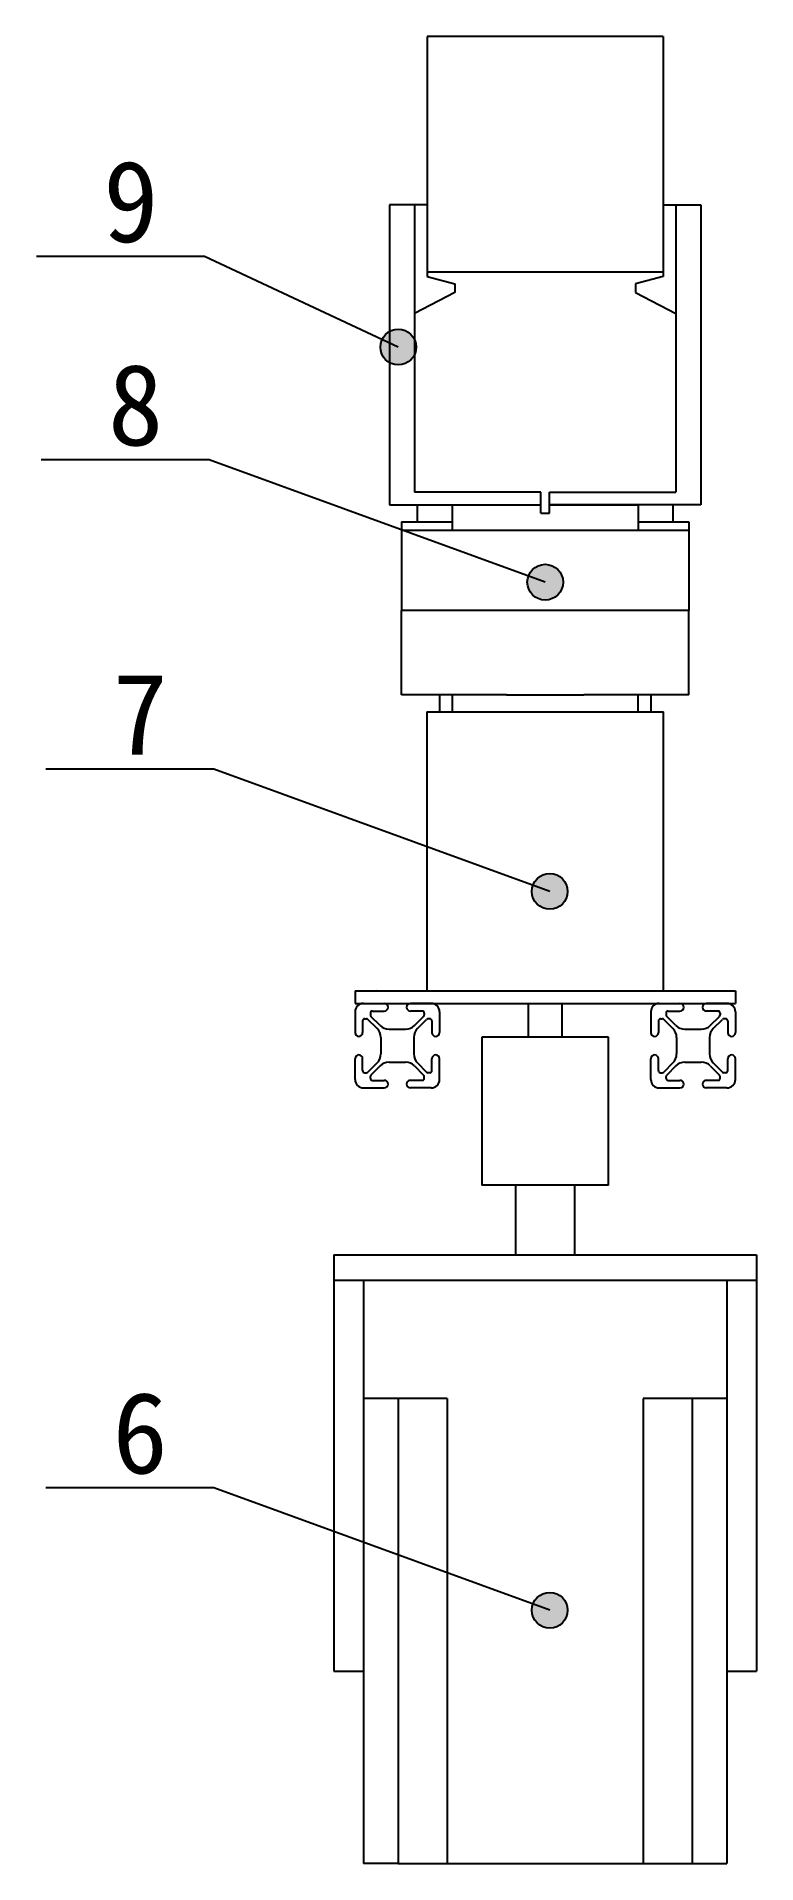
# Model space of a CAD drawing. Header units: millimetres. Extents: x -890 to 1645, y -303 to 1040.
# Drawn here: x 1474.5 to 1644.9, y 43.5 to 475.8 of the extents above; entities that cross this region are included whole.
import ezdxf

# ---------------------------------------------------------------- set-up
doc = ezdxf.new("R2010")
doc.units = ezdxf.units.MM

msp = doc.modelspace()

# ---------------------------------------------------------------- texts
at = {"char_height": 19.25, "attachment_point": 1}
for s, insert in [('9', (1490.24, 446.43)), ('8', (1491.37, 398.31)), ('7', (1492.45, 325.13)), ('6', (1492.45, 155.04))]:
    msp.add_mtext_dynamic_manual_height_columns(s, width=24.2565, gutter_width=17.5, heights=[0], dxfattribs=dict(at, insert=insert))

# ---------------------------------------------------------------- hatches: boundary and pattern name
h = msp.add_hatch(color=256)
h.dxf.hatch_style = 1
h.paths.add_polyline_path([(1555.85, 402.33, 1), (1564.32, 402.33, 1)])
h = msp.add_hatch(color=256)
h.dxf.hatch_style = 1
h.paths.add_polyline_path([(1590.62, 346.69, 1), (1599.08, 346.69, 1)])
h = msp.add_hatch(color=256)
h.dxf.hatch_style = 1
h.paths.add_polyline_path([(1591.69, 273.51, 1), (1600.16, 273.51, 1)])
h = msp.add_hatch(color=256)
h.dxf.hatch_style = 1
h.paths.add_polyline_path([(1591.69, 103.42, 1), (1600.16, 103.42, 1)])

# ---------------------------------------------------------------- linework, layer by layer
at = {"color": 7, "linetype": 'Continuous', "lineweight": 25}
for p, q in [((1622.75, 475.81), (1566.95, 475.81)), ((1566.95, 475.81), (1566.95, 420.01)), ((1622.75, 475.81), (1622.75, 420.01)), ((1622.75, 457.91), (1622.85, 457.91)), ((1622.75, 420.01), (1566.95, 420.01)), ((1593.85, 365.01), (1593.85, 368.01)), ((1595.85, 365.01), (1595.85, 368.01)), ((1558, 365.01), (1593.85, 365.01)), ((1564.6, 361.01), (1564.6, 365.01)), ((1572.85, 365.01), (1572.85, 359.01)), ((1572.85, 365.01), (1593.85, 365.01)), ((1593.85, 363.01), (1593.85, 365.01)), ((1631.7, 365.01), (1595.85, 365.01)), ((1595.85, 363.01), (1595.85, 365.01)), ((1595.85, 365.01), (1616.85, 365.01)), ((1616.85, 365.01), (1616.85, 359.01)), ((1625.1, 361.01), (1625.1, 365.01)), ((1560.85, 361.01), (1572.85, 361.01)), ((1560.85, 361.01), (1560.85, 359.01)), ((1560.85, 359.01), (1560.85, 340.01)), ((1560.85, 359.01), (1628.85, 359.01)), ((1593.85, 363.01), (1595.85, 363.01)), ((1616.85, 361.01), (1628.85, 361.01)), ((1628.85, 361.01), (1628.85, 359.01)), ((1628.85, 359.01), (1628.85, 340.01)), ((1628.85, 340.01), (1560.85, 340.01)), ((1560.85, 320.01), (1560.85, 340.01)), ((1628.85, 320.01), (1628.85, 340.01)), ((1585.69, 320.01), (1560.85, 320.01)), ((1569.85, 320.01), (1569.85, 316.01)), ((1572.85, 320.01), (1572.85, 316.01)), ((1628.85, 320.01), (1604.02, 320.01)), ((1616.85, 316.01), (1616.85, 320.01)), ((1619.85, 320.01), (1619.85, 316.01)), ((1566.85, 316.01), (1566.85, 250.01)), ((1622.85, 250.01), (1622.85, 316.01)), ((1549.85, 250.01), (1549.85, 247.01)), ((1549.85, 250.01), (1575.25, 250.01)), ((1549.85, 247.01), (1639.85, 247.01)), ((1551.85, 247.01), (1556.75, 247.01)), ((1555.07, 250.05), (1555.01, 250.01)), ((1567.85, 247.01), (1562.95, 247.01)), ((1564.63, 250.05), (1564.69, 250.01)), ((1590.85, 247.01), (1590.85, 239.01)), ((1598.85, 239.01), (1598.85, 247.01)), ((1614.45, 250.01), (1639.85, 250.01)), ((1621.85, 247.01), (1626.75, 247.01)), ((1637.85, 247.01), (1632.95, 247.01)), ((1639.85, 250.01), (1639.85, 247.01)), ((1549.85, 245.01), (1549.85, 240.11)), ((1551.65, 242.89), (1551.65, 240.11)), ((1552.15, 243.39), (1552.56, 243.39)), ((1555.07, 241.08), (1552.91, 243.24)), ((1553.47, 244.71), (1553.47, 244.3)), ((1555.78, 241.78), (1553.62, 243.95)), ((1553.97, 245.21), (1556.75, 245.21)), ((1565.73, 245.21), (1562.95, 245.21)), ((1563.92, 241.78), (1566.08, 243.95)), ((1564.63, 241.08), (1566.79, 243.24)), ((1566.23, 244.71), (1566.23, 244.3)), ((1567.55, 243.39), (1567.15, 243.39)), ((1568.05, 242.89), (1568.05, 240.11)), ((1569.85, 245.01), (1569.85, 240.11)), ((1619.85, 245.01), (1619.85, 240.11)), ((1621.65, 242.89), (1621.65, 240.11)), ((1622.15, 243.39), (1622.56, 243.39)), ((1625.07, 241.08), (1622.91, 243.24)), ((1623.47, 244.71), (1623.47, 244.3)), ((1625.78, 241.78), (1623.62, 243.95)), ((1623.97, 245.21), (1626.75, 245.21)), ((1635.73, 245.21), (1632.95, 245.21)), ((1633.92, 241.78), (1636.08, 243.95)), ((1634.63, 241.08), (1636.79, 243.24)), ((1636.23, 244.71), (1636.23, 244.3)), ((1637.55, 243.39), (1637.15, 243.39)), ((1638.05, 242.89), (1638.05, 240.11)), ((1639.85, 245.01), (1639.85, 240.11)), ((1555.95, 238.96), (1555.95, 235.05)), ((1557.9, 240.91), (1561.8, 240.91)), ((1563.75, 238.96), (1563.75, 235.05)), ((1579.85, 239.01), (1579.85, 204.01)), ((1609.85, 204.01), (1609.85, 239.01)), ((1625.95, 238.96), (1625.95, 235.05)), ((1627.9, 240.91), (1631.8, 240.91)), ((1633.75, 238.96), (1633.75, 235.05)), ((1549.85, 229.01), (1549.85, 233.91)), ((1551.65, 231.12), (1551.65, 233.91)), ((1568.05, 231.12), (1568.05, 233.91)), ((1569.85, 229.01), (1569.85, 233.91)), ((1619.85, 229.01), (1619.85, 233.91)), ((1621.65, 231.12), (1621.65, 233.91)), ((1638.05, 231.12), (1638.05, 233.91)), ((1639.85, 229.01), (1639.85, 233.91)), ((1552.15, 230.62), (1552.56, 230.62)), ((1555.07, 232.93), (1552.91, 230.77)), ((1553.47, 229.31), (1553.47, 229.71)), ((1555.78, 232.23), (1553.62, 230.06)), ((1557.9, 233.11), (1561.8, 233.11)), ((1563.92, 232.23), (1566.08, 230.06)), ((1564.63, 232.93), (1566.79, 230.77)), ((1566.23, 229.31), (1566.23, 229.71)), ((1567.55, 230.62), (1567.15, 230.62)), ((1622.15, 230.62), (1622.56, 230.62)), ((1625.07, 232.93), (1622.91, 230.77)), ((1623.47, 229.31), (1623.47, 229.71)), ((1625.78, 232.23), (1623.62, 230.06)), ((1627.9, 233.11), (1631.8, 233.11)), ((1633.92, 232.23), (1636.08, 230.06)), ((1634.63, 232.93), (1636.79, 230.77)), ((1636.23, 229.31), (1636.23, 229.71)), ((1637.55, 230.62), (1637.15, 230.62)), ((1551.85, 227.01), (1556.75, 227.01)), ((1553.97, 228.81), (1556.75, 228.81)), ((1565.73, 228.81), (1562.95, 228.81)), ((1567.85, 227.01), (1562.95, 227.01)), ((1621.85, 227.01), (1626.75, 227.01)), ((1623.97, 228.81), (1626.75, 228.81)), ((1635.73, 228.81), (1632.95, 228.81)), ((1637.85, 227.01), (1632.95, 227.01)), ((1609.85, 204.01), (1579.85, 204.01)), ((1587.85, 204.01), (1587.85, 187.51)), ((1601.85, 187.51), (1601.85, 204.01)), ((1544.85, 187.51), (1644.85, 187.51)), ((1544.85, 187.51), (1544.85, 181.51)), ((1644.85, 187.51), (1644.85, 181.51)), ((1544.85, 181.51), (1644.85, 181.51)), ((1544.85, 181.51), (1544.85, 89.01)), ((1551.85, 181.51), (1551.85, 153.51)), ((1637.85, 181.51), (1637.85, 153.51)), ((1644.85, 181.51), (1644.85, 89.01)), ((1571.65, 153.51), (1551.85, 153.51)), ((1551.85, 153.51), (1551.85, 43.51)), ((1560.05, 153.51), (1560.05, 43.51)), ((1571.65, 153.51), (1571.65, 43.51)), ((1637.85, 153.51), (1618.05, 153.51)), ((1618.05, 153.51), (1618.05, 43.51)), ((1629.65, 153.51), (1629.65, 43.51)), ((1637.85, 153.51), (1637.85, 43.51)), ((1544.85, 89.01), (1551.85, 89.01)), ((1637.85, 89.01), (1644.85, 89.01)), ((1560.05, 43.51), (1551.85, 43.51)), ((1571.65, 43.51), (1618.05, 43.51)), ((1629.65, 43.51), (1637.85, 43.51))]:
    msp.add_line(p, q, dxfattribs=at)
for p, q in [((1562.95, 436.01), (1558, 436.01)), ((1558, 436.01), (1558, 365.01)), ((1563.95, 436.01), (1562.95, 436.01)), ((1566.95, 436.01), (1563.95, 436.01)), ((1563.95, 436.01), (1563.95, 368.01)), ((1622.75, 436.01), (1622.75, 436.01)), ((1622.75, 436.01), (1625.75, 436.01)), ((1625.75, 436.01), (1625.75, 368.01)), ((1625.75, 436.01), (1626.75, 436.01)), ((1626.75, 436.01), (1631.7, 436.01)), ((1631.7, 436.01), (1631.7, 365.01)), ((1514.19, 423.75), (1474.47, 423.75)), ((1560.08, 402.33), (1514.19, 423.75)), ((1566.95, 420.01), (1566.95, 419.01)), ((1622.75, 420.01), (1622.75, 419.01)), ((1573.46, 415.27), (1563.95, 410.28)), ((1566.95, 419.01), (1573.46, 417.27)), ((1573.46, 417.27), (1573.46, 415.27)), ((1622.75, 419.01), (1616.24, 417.27)), ((1616.24, 417.27), (1616.24, 415.27)), ((1616.24, 415.27), (1625.75, 410.28)), ((1515.32, 375.63), (1475.6, 375.63)), ((1594.85, 346.69), (1515.32, 375.63)), ((1593.85, 368.01), (1563.95, 368.01)), ((1595.85, 368.01), (1625.75, 368.01)), ((1516.4, 302.45), (1476.68, 302.45)), ((1595.93, 273.51), (1516.4, 302.45)), ((1516.4, 132.36), (1476.68, 132.36)), ((1595.93, 103.42), (1516.4, 132.36))]:
    msp.add_line(p, q)
at = {"color": 7, "linetype": 'Continuous', "lineweight": 25, "flags": 128}
for points in [[(1585.69, 320.01), (1587.25, 320.01), (1589.95, 320.01), (1592.74, 320.01), (1595.56, 320.01), (1598.36, 320.01), (1601.11, 320.01), (1603.76, 320.01), (1604.02, 320.01)], [(1566.85, 316.01), (1567.03, 316.01), (1567.55, 316.01), (1568.42, 316.01), (1569.62, 316.01), (1571.14, 316.01), (1572.96, 316.01), (1575.05, 316.01), (1577.39, 316.01), (1579.95, 316.01), (1582.7, 316.01), (1585.6, 316.01), (1588.62, 316.01), (1591.72, 316.01), (1594.85, 316.01), (1597.99, 316.01), (1601.08, 316.01), (1604.1, 316.01), (1607, 316.01), (1609.75, 316.01), (1612.31, 316.01), (1614.65, 316.01), (1616.74, 316.01), (1618.56, 316.01), (1620.08, 316.01), (1621.28, 316.01), (1622.15, 316.01), (1622.67, 316.01), (1622.85, 316.01), (1622.85, 316.01)], [(1566.85, 257.37), (1566.83, 257.36), (1566.79, 257.34)], [(1575.25, 250.01), (1577.39, 250.01), (1579.95, 250.01), (1582.7, 250.01), (1585.6, 250.01), (1588.62, 250.01), (1591.72, 250.01), (1594.85, 250.01), (1597.99, 250.01), (1601.08, 250.01), (1604.1, 250.01), (1607, 250.01), (1609.75, 250.01), (1612.31, 250.01), (1614.45, 250.01)], [(1609.85, 239.01), (1609.84, 239.01), (1609.59, 239.01), (1608.99, 239.01), (1608.06, 239.01), (1606.82, 239.01), (1605.3, 239.01), (1603.53, 239.01), (1601.56, 239.01), (1599.43, 239.01), (1597.2, 239.01), (1594.91, 239.01), (1592.62, 239.01), (1590.38, 239.01), (1588.25, 239.01), (1586.27, 239.01), (1584.49, 239.01), (1582.96, 239.01), (1581.7, 239.01), (1580.75, 239.01), (1580.14, 239.01), (1579.86, 239.01), (1579.85, 239.01)], [(1560.05, 43.51), (1562.06, 43.51), (1564.02, 43.51), (1565.85, 43.51), (1567.5, 43.51), (1568.93, 43.51), (1570.09, 43.51), (1570.95, 43.51), (1571.47, 43.51), (1571.65, 43.51)], [(1618.05, 43.51), (1618.23, 43.51), (1618.75, 43.51), (1619.61, 43.51), (1620.77, 43.51), (1622.2, 43.51), (1623.85, 43.51), (1625.68, 43.51), (1627.64, 43.51), (1629.65, 43.51)]]:
    msp.add_lwpolyline(points, dxfattribs=at)
for centre in [(1560.08, 402.33), (1594.85, 346.69), (1595.93, 273.51), (1595.93, 103.42)]:
    msp.add_circle(centre, 4.23)
at = {"color": 7, "linetype": 'Continuous', "lineweight": 25}
for centre, radius, start, end in [((1551.85, 245.01), 2, 90, 180), ((1556.75, 246.11), 0.9, 270, 90), ((1562.95, 246.11), 0.9, 90, 270), ((1567.85, 245.01), 2, 0, 90), ((1621.85, 245.01), 2, 90, 180), ((1626.75, 246.11), 0.9, 270, 90), ((1632.95, 246.11), 0.9, 90, 270), ((1637.85, 245.01), 2, 0, 90), ((1552.15, 242.89), 0.5, 90, 180), ((1552.56, 242.89), 0.5, 45, 90), ((1553.97, 244.71), 0.5, 90, 180), ((1553.97, 244.3), 0.5, 180, 225), ((1565.73, 244.71), 0.5, 0, 90), ((1565.73, 244.3), 0.5, 315, 0), ((1567.15, 242.89), 0.5, 90, 135), ((1567.55, 242.89), 0.5, 0, 90), ((1622.15, 242.89), 0.5, 90, 180), ((1622.56, 242.89), 0.5, 45, 90), ((1623.97, 244.71), 0.5, 90, 180), ((1623.97, 244.3), 0.5, 180, 225), ((1635.73, 244.71), 0.5, 0, 90), ((1635.73, 244.3), 0.5, 315, 0), ((1637.15, 242.89), 0.5, 90, 135), ((1637.55, 242.89), 0.5, 0, 90), ((1550.75, 240.11), 0.9, 180, 0), ((1552.95, 238.96), 3, 0, 45), ((1557.9, 243.91), 3, 225, 270), ((1561.8, 243.91), 3, 270, 315), ((1566.75, 238.96), 3, 135, 180), ((1568.95, 240.11), 0.9, 180, 0), ((1620.75, 240.11), 0.9, 180, 0), ((1622.95, 238.96), 3, 0, 45), ((1627.9, 243.91), 3, 225, 270), ((1631.8, 243.91), 3, 270, 315), ((1636.75, 238.96), 3, 135, 180), ((1638.95, 240.11), 0.9, 180, 0), ((1550.75, 233.91), 0.9, 0, 180), ((1552.95, 235.05), 3, 315, 0), ((1566.75, 235.05), 3, 180, 225), ((1568.95, 233.91), 0.9, 0, 180), ((1620.75, 233.91), 0.9, 0, 180), ((1622.95, 235.05), 3, 315, 0), ((1636.75, 235.05), 3, 180, 225), ((1638.95, 233.91), 0.9, 0, 180), ((1552.15, 231.12), 0.5, 180, 270), ((1552.56, 231.12), 0.5, 270, 315), ((1553.97, 229.71), 0.5, 135, 180), ((1553.97, 229.31), 0.5, 180, 270), ((1557.9, 230.11), 3, 90, 135), ((1561.8, 230.11), 3, 45, 90), ((1565.73, 229.31), 0.5, 270, 0), ((1565.73, 229.71), 0.5, 0, 45), ((1567.15, 231.12), 0.5, 225, 270), ((1567.55, 231.12), 0.5, 270, 0), ((1622.15, 231.12), 0.5, 180, 270), ((1622.56, 231.12), 0.5, 270, 315), ((1623.97, 229.71), 0.5, 135, 180), ((1623.97, 229.31), 0.5, 180, 270), ((1627.9, 230.11), 3, 90, 135), ((1631.8, 230.11), 3, 45, 90), ((1635.73, 229.31), 0.5, 270, 0), ((1635.73, 229.71), 0.5, 360, 45), ((1637.15, 231.12), 0.5, 225, 270), ((1637.55, 231.12), 0.5, 270, 0), ((1551.85, 229.01), 2, 180, 270), ((1556.75, 227.91), 0.9, 270, 90), ((1562.95, 227.91), 0.9, 90, 270), ((1567.85, 229.01), 2, 270, 0), ((1621.85, 229.01), 2, 180, 270), ((1626.75, 227.91), 0.9, 270, 90), ((1632.95, 227.91), 0.9, 90, 270), ((1637.85, 229.01), 2, 270, 0)]:
    msp.add_arc(centre, radius, start, end, dxfattribs=at)

msp.set_redraw_order([(e.dxf.handle, doc.entitydb.next_handle()) for e in msp.query("TEXT MTEXT ATTDEF DIMENSION ARC_DIMENSION")])  # texts and dimensions are drawn at this point

doc.saveas('drawing.dxf')
